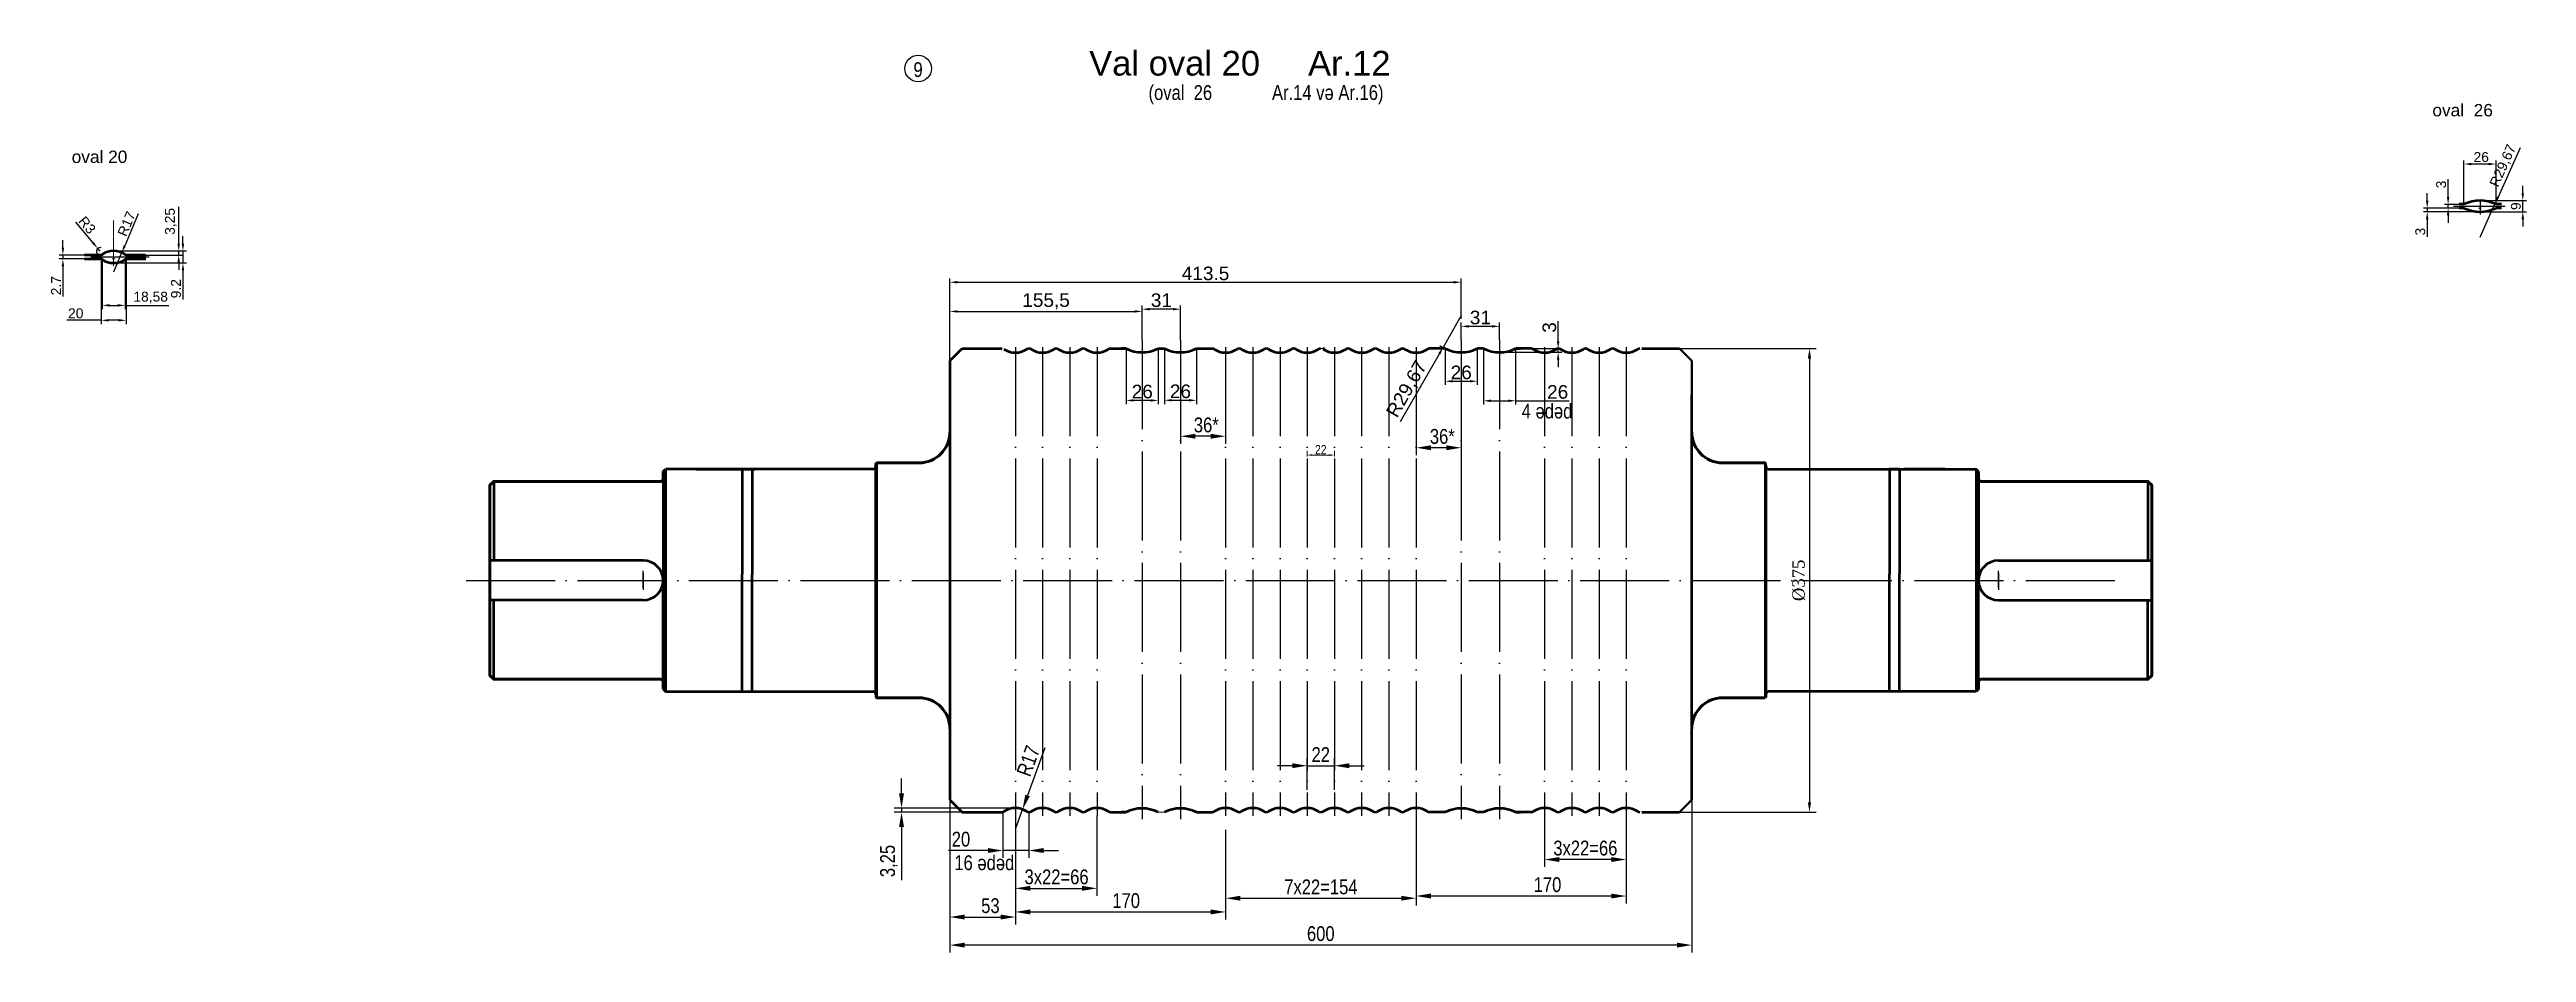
# Model space of a CAD drawing. Header units: millimetres. Extents: x -954 to 34898, y -2134 to 12006.
# Drawn here: x 4902 to 6906, y -14 to 717 of the extents above; entities that cross this region are included whole.
import ezdxf

# ---------------------------------------------------------------- set-up
doc = ezdxf.new("R2010")
doc.units = ezdxf.units.MM
doc.header["$LTSCALE"] = 3
doc.linetypes.add('ACAD_ISO04W100', pattern=[30, 24, -3, 0, -3])
for name, color, linetype, lineweight in [('êîíòóðíàÿ', 7, 'Continuous', 53), ('контурная', 7, 'Continuous', 50), ('осевые', 1, 'ACAD_ISO04W100', 25), ('размерные', 7, 'Continuous', 25), ('тонкая', 7, 'Continuous', 20), ('тонкий', 7, 'Continuous', 20)]:
    doc.layers.add(name, color=color, linetype=linetype, lineweight=lineweight)
doc.styles.add('s2.5v4', font='times.ttf', dxfattribs={"height": 10})
doc.styles.add('s2v4', font='arial.ttf', dxfattribs={"height": 8})
doc.styles.add('s3v2.5', font='arial.ttf', dxfattribs={"width": 0.8, "height": 7.5})
doc.styles.add('s3v4', font='arial.ttf', dxfattribs={"width": 0.8, "height": 12})
doc.styles.get("Standard").update_dxf_attribs({"font": 'arial.ttf'})
doc.dimstyles.new('s2.5v4', dxfattribs={"dimtxt": 10, "dimasz": 8, "dimexe": 5.5, "dimexo": 0.5, "dimgap": 3.5, "dimtad": 1, "dimdec": 0, "dimtxsty": 's2.5v4', "dimcen": 2.5, "dimclrd": 256, "dimclre": 1, "dimclrt": 256, "dimadec": 0, "dimazin": 0, "dimtfac": 1, "dimtdec": 0, "dimtmove": 0, "dimatfit": 3, "dimfxl": 1, "dimlwd": -1, "dimlwe": -1, "dimarcsym": 0})
doc.dimstyles.new('s2v4', dxfattribs={"dimtxt": 8, "dimasz": 6, "dimexe": 3, "dimexo": 0, "dimgap": 1.5, "dimtad": 1, "dimtxsty": 'Standard', "dimcen": 2.5, "dimadec": 0, "dimazin": 0, "dimtfac": 1, "dimtmove": 0, "dimatfit": 3, "dimfxl": 1, "dimarcsym": 0})
doc.dimstyles.new('s3v2.5', dxfattribs={"dimtxt": 7.5, "dimasz": 4, "dimexe": 1.25, "dimexo": 0.625, "dimtad": 1, "dimtxsty": 's3v2.5', "dimcen": 1.5, "dimclrd": 6, "dimclre": 256, "dimclrt": 1, "dimadec": 0, "dimazin": 0, "dimtfac": 1, "dimtmove": 0, "dimatfit": 3, "dimfxl": 1, "dimlwd": -1, "dimlwe": -1, "dimarcsym": 0})
doc.dimstyles.new('s4v4', dxfattribs={"dimtxt": 16, "dimasz": 12, "dimexe": 6, "dimexo": 0, "dimgap": 3, "dimtad": 1, "dimtxsty": 'Standard', "dimcen": 2.5, "dimadec": 0, "dimazin": 0, "dimtfac": 1, "dimtmove": 0, "dimatfit": 3, "dimfxl": 1, "dimarcsym": 0})

msp = doc.modelspace()

# ---------------------------------------------------------------- texts
at = {"layer": 'тонкая', "style": 's2v4'}
for s, height, p in [('Val oval 20     Ar.12', 20, (5743.071, 695.577)), ('oval  26', 10, (6829.493, 662.592)), ('oval 20', 10, (4920.116, 624.873))]:
    msp.add_text(s, height=height, dxfattribs=at).set_placement(p)
at = {"layer": 'тонкая', "style": 's3v4', "width": 0.8}
for s, p in [('(oval  26             Ar.14 və Ar.16)', (5791.088, 675.857)), ('4 ədəd', (6092.91, 418.18)), ('16 ədəd', (5634.032, 52.815))]:
    msp.add_text(s, height=12, dxfattribs=at).set_placement(p)
at = {"layer": 'тонкая', "insert": (5604.713, 700.313), "char_height": 12, "attachment_point": 5, "style": 's3v4'}
msp.add_mtext('9', dxfattribs=at)

# ---------------------------------------------------------------- blocks, each defined once
blk = doc.blocks.new('*D246')
at = {"layer": 'Defpoints', "color": 0, "transparency": 16777216}
for p in [(5630.4, 117.2), (5683.4, 96.7), (5683.4, 14.9)]:
    blk.add_point(p, dxfattribs=at)
at = {"layer": 'тонкая', "color": 0, "lineweight": -2, "transparency": 16777216}
for p, q in [((5630.4, 117.2), (5630.4, 8.9)), ((5683.4, 96.7), (5683.4, 8.9)), ((5642.4, 14.9), (5671.4, 14.9))]:
    blk.add_line(p, q, dxfattribs=at)
at = {"layer": 'тонкая', "color": 0, "transparency": 16777216}
for points in [[(5642.4, 16.9), (5642.4, 12.9), (5630.4, 14.9)], [(5671.4, 16.9), (5671.4, 12.9), (5683.4, 14.9)]]:
    blk.add_solid(points, dxfattribs=at)
at = {"layer": 'тонкая', "color": 0, "transparency": 16777216, "insert": (5663.2, 24), "char_height": 12, "attachment_point": 5, "style": 's3v4'}
blk.add_mtext('53', dxfattribs=at)
blk = doc.blocks.new('*D247')
at = {"layer": 'Defpoints', "color": 0, "transparency": 16777216}
for p in [(4944.1, 547.2), (4964.1, 547.2), (4944.1, 497.6)]:
    blk.add_point(p, dxfattribs=at)
at = {"layer": 'тонкий', "color": 0, "lineweight": -2, "transparency": 16777216}
for p, q in [((4944.1, 547.2), (4944.1, 494.6)), ((4964.1, 547.2), (4964.1, 494.6)), ((4944.1, 497.6), (4916.1, 497.6)), ((4958.1, 497.6), (4950.1, 497.6))]:
    blk.add_line(p, q, dxfattribs=at)
at = {"layer": 'тонкий', "color": 0, "transparency": 16777216}
for points in [[(4950.1, 498.6), (4950.1, 496.6), (4944.1, 497.6)], [(4958.1, 498.6), (4958.1, 496.6), (4964.1, 497.6)]]:
    blk.add_solid(points, dxfattribs=at)
at = {"layer": 'тонкий', "color": 0, "transparency": 16777216, "insert": (4923.4, 503.2), "char_height": 8, "attachment_point": 5}
blk.add_mtext('20', dxfattribs=at)
blk = doc.blocks.new('*D255')
at = {"layer": 'Defpoints', "color": 0, "transparency": 16777216}
for p in [(4954.1, 553.7), (4970.1, 550.4), (5006.7, 553.7)]:
    blk.add_point(p, dxfattribs=at)
at = {"layer": 'тонкий', "color": 0, "lineweight": -2, "transparency": 16777216}
for p, q in [((5006.7, 559.7), (5006.7, 589.5)), ((4954.1, 553.7), (5009.7, 553.7)), ((4970.1, 550.4), (5009.7, 550.4)), ((5006.7, 550.4), (5006.7, 553.7)), ((5006.7, 544.4), (5006.7, 538.4))]:
    blk.add_line(p, q, dxfattribs=at)
at = {"layer": 'тонкий', "color": 0, "transparency": 16777216}
for points in [[(5005.7, 559.7), (5007.7, 559.7), (5006.7, 553.7)], [(5005.7, 544.4), (5007.7, 544.4), (5006.7, 550.4)]]:
    blk.add_solid(points, dxfattribs=at)
at = {"layer": 'тонкий', "color": 0, "transparency": 16777216, "insert": (5000.3, 577.6), "char_height": 8, "attachment_point": 5, "rotation": 90}
blk.add_mtext('3,25', dxfattribs=at)
blk = doc.blocks.new('*D256')
at = {"layer": 'Defpoints', "color": 0, "transparency": 16777216}
for p in [(4954.1, 544), (4985.6, 553.7), (5010.1, 544)]:
    blk.add_point(p, dxfattribs=at)
at = {"layer": 'тонкий', "color": 0, "lineweight": -2, "transparency": 16777216}
for p, q in [((5010.1, 559.7), (5010.1, 565.7)), ((4954.1, 544), (5013.1, 544)), ((4985.6, 553.7), (5013.1, 553.7)), ((5010.1, 553.7), (5010.1, 544)), ((5010.1, 538), (5010.1, 514.5))]:
    blk.add_line(p, q, dxfattribs=at)
at = {"layer": 'тонкий', "color": 0, "transparency": 16777216}
for points in [[(5009.1, 559.7), (5011.1, 559.7), (5010.1, 553.7)], [(5009.1, 538), (5011.1, 538), (5010.1, 544)]]:
    blk.add_solid(points, dxfattribs=at)
at = {"layer": 'тонкий', "color": 0, "transparency": 16777216, "insert": (5004.5, 523.2), "char_height": 8, "attachment_point": 5, "rotation": 90}
blk.add_mtext('9.2', dxfattribs=at)
blk = doc.blocks.new('*D257')
at = {"layer": 'Defpoints', "color": 0, "transparency": 16777216}
for p in [(4913, 547.2), (4933.3, 550.4), (4933.3, 547.2)]:
    blk.add_point(p, dxfattribs=at)
at = {"layer": 'тонкий', "color": 0, "lineweight": -2, "transparency": 16777216}
for p, q in [((4913, 556.4), (4913, 562.4)), ((4933.3, 550.4), (4910, 550.4)), ((4933.3, 547.2), (4910, 547.2)), ((4913, 550.4), (4913, 547.2)), ((4913, 541.2), (4913, 516.8))]:
    blk.add_line(p, q, dxfattribs=at)
at = {"layer": 'тонкий', "color": 0, "transparency": 16777216}
for points in [[(4912, 556.4), (4914, 556.4), (4913, 550.4)], [(4912, 541.2), (4914, 541.2), (4913, 547.2)]]:
    blk.add_solid(points, dxfattribs=at)
at = {"layer": 'тонкий', "color": 0, "transparency": 16777216, "insert": (4907.5, 525.6), "char_height": 8, "attachment_point": 5, "rotation": 90}
blk.add_mtext('2.7', dxfattribs=at)
blk = doc.blocks.new('*D258')
at = {"layer": 'Defpoints', "color": 0, "transparency": 16777216}
for p in [(4960.7, 552.4), (4954.1, 536.7)]:
    blk.add_point(p, dxfattribs=at)
at = {"layer": 'тонкий', "color": 0, "lineweight": -2, "transparency": 16777216}
for p, q in [((4973.9, 583.8), (4963, 557.9)), ((4954.1, 536.7), (4960.7, 552.4))]:
    blk.add_line(p, q, dxfattribs=at)
at = {"layer": 'тонкий', "color": 0, "transparency": 16777216}
blk.add_solid([(4962.1, 558.3), (4963.9, 557.5), (4960.7, 552.4)], dxfattribs=at)
at = {"layer": 'тонкий', "color": 0, "transparency": 16777216, "insert": (4964.5, 575.7), "char_height": 8, "attachment_point": 5, "rotation": 67.1227}
blk.add_mtext('R17', dxfattribs=at)
blk = doc.blocks.new('*D259')
at = {"layer": 'Defpoints', "color": 0, "transparency": 16777216}
for p in [(4941.2, 555.7), (4943.1, 553.4)]:
    blk.add_point(p, dxfattribs=at)
at = {"layer": 'тонкий', "color": 0, "lineweight": -2, "transparency": 16777216}
for p, q in [((4923.2, 577), (4937.3, 560.3)), ((4943.1, 553.4), (4941.2, 555.7))]:
    blk.add_line(p, q, dxfattribs=at)
blk.add_arc((4943.1, 553.4), 3, 72.8875, 270, dxfattribs=at)
at = {"layer": 'тонкий', "color": 0, "transparency": 16777216}
blk.add_solid([(4938.1, 561), (4936.6, 559.7), (4941.2, 555.7)], dxfattribs=at)
at = {"layer": 'тонкий', "color": 0, "transparency": 16777216, "insert": (4932.6, 574.6), "char_height": 8, "attachment_point": 5, "rotation": 310.1832}
blk.add_mtext('R3', dxfattribs=at)
blk = doc.blocks.new('*D260')
at = {"layer": 'Defpoints', "color": 0, "transparency": 16777216}
for p in [(4944.8, 546.8), (4963.3, 546.8), (4963.3, 509.7)]:
    blk.add_point(p, dxfattribs=at)
at = {"layer": 'тонкий', "color": 0, "lineweight": -2, "transparency": 16777216}
for p, q in [((4944.8, 546.8), (4944.8, 506.7)), ((4963.3, 546.8), (4963.3, 506.7)), ((4950.8, 509.7), (4957.3, 509.7)), ((4963.3, 509.7), (4998.6, 509.7))]:
    blk.add_line(p, q, dxfattribs=at)
at = {"layer": 'тонкий', "color": 0, "transparency": 16777216}
for points in [[(4950.8, 510.7), (4950.8, 508.7), (4944.8, 509.7)], [(4957.3, 510.7), (4957.3, 508.7), (4963.3, 509.7)]]:
    blk.add_solid(points, dxfattribs=at)
at = {"layer": 'тонкий', "color": 0, "transparency": 16777216, "insert": (4984, 516), "char_height": 8, "attachment_point": 5}
blk.add_mtext('18,58', dxfattribs=at)
blk = doc.blocks.new('*D248')
at = {"layer": 'Defpoints', "color": 0, "transparency": 16777216}
for p in [(5853.4, 85.4), (5683.4, 39.2), (5853.4, 19)]:
    blk.add_point(p, dxfattribs=at)
at = {"layer": 'тонкая', "color": 0, "lineweight": -2, "transparency": 16777216}
for p, q in [((5853.4, 85.4), (5853.4, 13)), ((5683.4, 39.2), (5683.4, 13)), ((5695.4, 19), (5841.4, 19))]:
    blk.add_line(p, q, dxfattribs=at)
at = {"layer": 'тонкая', "color": 0, "transparency": 16777216}
for points in [[(5695.4, 21), (5695.4, 17), (5683.4, 19)], [(5841.4, 21), (5841.4, 17), (5853.4, 19)]]:
    blk.add_solid(points, dxfattribs=at)
at = {"layer": 'тонкая', "color": 0, "transparency": 16777216, "insert": (5773, 28.1), "char_height": 12, "attachment_point": 5, "style": 's3v4'}
blk.add_mtext('170', dxfattribs=at)
blk = doc.blocks.new('*D249')
at = {"layer": 'Defpoints', "color": 0, "transparency": 16777216}
for p in [(6855, 624), (6855, 591.4), (6881, 591.4)]:
    blk.add_point(p, dxfattribs=at)
at = {"layer": 'тонкий', "color": 0, "lineweight": -2, "transparency": 16777216}
for p, q in [((6855, 591.4), (6855, 627)), ((6875, 624), (6861, 624)), ((6881, 591.4), (6881, 627))]:
    blk.add_line(p, q, dxfattribs=at)
at = {"layer": 'тонкий', "color": 0, "transparency": 16777216}
for points in [[(6861, 625), (6861, 623), (6855, 624)], [(6875, 625), (6875, 623), (6881, 624)]]:
    blk.add_solid(points, dxfattribs=at)
at = {"layer": 'тонкий', "color": 0, "transparency": 16777216, "insert": (6869, 629.6), "char_height": 8, "attachment_point": 5}
blk.add_mtext('26', dxfattribs=at)
blk = doc.blocks.new('*D261')
at = {"layer": 'Defpoints', "color": 0, "transparency": 16777216}
for p in [(6825.3, 588.4), (6851.1, 588.4), (6868, 585.4)]:
    blk.add_point(p, dxfattribs=at)
at = {"layer": 'тонкий', "color": 0, "lineweight": -2, "transparency": 16777216}
for p, q in [((6851.1, 588.4), (6822.3, 588.4)), ((6868, 585.4), (6822.3, 585.4)), ((6825.3, 594.4), (6825.3, 600.4)), ((6825.3, 588.4), (6825.3, 585.4)), ((6825.3, 579.4), (6825.3, 565.2))]:
    blk.add_line(p, q, dxfattribs=at)
at = {"layer": 'тонкий', "color": 0, "transparency": 16777216}
for points in [[(6824.3, 594.4), (6826.3, 594.4), (6825.3, 588.4)], [(6824.3, 579.4), (6826.3, 579.4), (6825.3, 585.4)]]:
    blk.add_solid(points, dxfattribs=at)
at = {"layer": 'тонкий', "color": 0, "transparency": 16777216, "insert": (6819.7, 569.3), "char_height": 8, "attachment_point": 5, "rotation": 90}
blk.add_mtext('3', dxfattribs=at)
blk = doc.blocks.new('*D262')
at = {"layer": 'Defpoints', "color": 0, "transparency": 16777216}
for p in [(6868, 594.4), (6868, 585.4), (6902.6, 594.4)]:
    blk.add_point(p, dxfattribs=at)
at = {"layer": 'тонкий', "color": 0, "lineweight": -2, "transparency": 16777216}
for p, q in [((6902.6, 600.4), (6902.6, 606.4)), ((6868, 594.4), (6905.6, 594.4)), ((6868, 585.4), (6905.6, 585.4)), ((6902.6, 585.4), (6902.6, 594.4)), ((6902.6, 579.4), (6902.6, 573.4))]:
    blk.add_line(p, q, dxfattribs=at)
at = {"layer": 'тонкий', "color": 0, "transparency": 16777216}
for points in [[(6901.6, 600.4), (6903.6, 600.4), (6902.6, 594.4)], [(6901.6, 579.4), (6903.6, 579.4), (6902.6, 585.4)]]:
    blk.add_solid(points, dxfattribs=at)
at = {"layer": 'тонкий', "color": 0, "transparency": 16777216, "insert": (6897, 589.9), "char_height": 8, "attachment_point": 5, "rotation": 90}
blk.add_mtext('9', dxfattribs=at)
blk = doc.blocks.new('*D263')
at = {"layer": 'Defpoints', "color": 0, "transparency": 16777216}
for p in [(6842.2, 591.4), (6851.1, 591.4), (6851.1, 588.4)]:
    blk.add_point(p, dxfattribs=at)
at = {"layer": 'тонкий', "color": 0, "lineweight": -2, "transparency": 16777216}
for p, q in [((6842.2, 597.4), (6842.2, 611.7)), ((6851.1, 591.4), (6839.2, 591.4)), ((6851.1, 588.4), (6839.2, 588.4)), ((6842.2, 588.4), (6842.2, 591.4)), ((6842.2, 582.4), (6842.2, 576.4))]:
    blk.add_line(p, q, dxfattribs=at)
at = {"layer": 'тонкий', "color": 0, "transparency": 16777216}
for points in [[(6841.2, 597.4), (6843.2, 597.4), (6842.2, 591.4)], [(6841.2, 582.4), (6843.2, 582.4), (6842.2, 588.4)]]:
    blk.add_solid(points, dxfattribs=at)
at = {"layer": 'тонкий', "color": 0, "transparency": 16777216, "insert": (6836.6, 607.5), "char_height": 8, "attachment_point": 5, "rotation": 90}
blk.add_mtext('3', dxfattribs=at)
blk = doc.blocks.new('*D264')
at = {"layer": 'Defpoints', "color": 0, "transparency": 16777216}
for p in [(6880.1, 591.8), (6868, 564.8)]:
    blk.add_point(p, dxfattribs=at)
at = {"layer": 'тонкий', "color": 0, "lineweight": -2, "transparency": 16777216}
for p, q in [((6900.4, 637.1), (6882.6, 597.3)), ((6868, 564.8), (6880.1, 591.8))]:
    blk.add_line(p, q, dxfattribs=at)
at = {"layer": 'тонкий', "color": 0, "transparency": 16777216}
blk.add_solid([(6881.7, 597.7), (6883.5, 596.9), (6880.1, 591.8)], dxfattribs=at)
at = {"layer": 'тонкий', "color": 0, "transparency": 16777216, "insert": (6887, 622.5), "char_height": 8, "attachment_point": 5, "rotation": 65.8668}
blk.add_mtext('R29,67', dxfattribs=at)
blk = doc.blocks.new('*D265')
at = {"layer": 'Defpoints', "color": 0, "transparency": 16777216}
for p in [(5681.9, 103), (5591.3, 99.7), (5640.4, 99.7)]:
    blk.add_point(p, dxfattribs=at)
at = {"layer": 'тонкая', "color": 0, "lineweight": -2, "transparency": 16777216}
for p, q in [((5591.3, 115), (5591.3, 127)), ((5681.9, 103), (5585.3, 103)), ((5591.3, 103), (5591.3, 99.7)), ((5640.4, 99.7), (5585.3, 99.7)), ((5591.3, 87.7), (5591.3, 44.7))]:
    blk.add_line(p, q, dxfattribs=at)
at = {"layer": 'тонкая', "color": 0, "transparency": 16777216}
for points in [[(5589.3, 115), (5593.3, 115), (5591.3, 103)], [(5589.3, 87.7), (5593.3, 87.7), (5591.3, 99.7)]]:
    blk.add_solid(points, dxfattribs=at)
at = {"layer": 'тонкая', "color": 0, "transparency": 16777216, "insert": (5581.1, 60.2), "char_height": 12, "attachment_point": 5, "rotation": 90, "style": 's3v4'}
blk.add_mtext('3,25', dxfattribs=at)
blk = doc.blocks.new('*D266')
at = {"layer": 'Defpoints', "color": 0, "transparency": 16777216}
for p in [(6044, 492.7), (6044, 481.5), (6075, 481.5)]:
    blk.add_point(p, dxfattribs=at)
at = {"layer": 'тонкая', "color": 0, "lineweight": -2, "transparency": 16777216}
for p, q in [((6044, 481.5), (6044, 495.7)), ((6069, 492.7), (6050, 492.7)), ((6075, 481.5), (6075, 495.7))]:
    blk.add_line(p, q, dxfattribs=at)
at = {"layer": 'тонкая', "color": 0, "transparency": 16777216}
for points in [[(6050, 493.7), (6050, 491.7), (6044, 492.7)], [(6069, 493.7), (6069, 491.7), (6075, 492.7)]]:
    blk.add_solid(points, dxfattribs=at)
at = {"layer": 'тонкая', "color": 0, "transparency": 16777216, "insert": (6059.5, 499.8), "char_height": 11, "attachment_point": 5}
blk.add_mtext('31', dxfattribs=at)
blk = doc.blocks.new('*D267')
at = {"layer": 'Defpoints', "color": 0, "transparency": 16777216}
for p in [(6007.5, 96.7), (6177.4, 96.7), (6007.5, 31.9)]:
    blk.add_point(p, dxfattribs=at)
at = {"layer": 'тонкая', "color": 0, "lineweight": -2, "transparency": 16777216}
for p, q in [((6007.5, 96.7), (6007.5, 25.9)), ((6177.4, 96.7), (6177.4, 25.9)), ((6165.4, 31.9), (6019.5, 31.9))]:
    blk.add_line(p, q, dxfattribs=at)
at = {"layer": 'тонкая', "color": 0, "transparency": 16777216}
for points in [[(6019.5, 33.9), (6019.5, 29.9), (6007.5, 31.9)], [(6165.4, 33.9), (6165.4, 29.9), (6177.4, 31.9)]]:
    blk.add_solid(points, dxfattribs=at)
at = {"layer": 'тонкая', "color": 0, "transparency": 16777216, "insert": (6113.8, 41), "char_height": 12, "attachment_point": 5, "style": 's3v4'}
blk.add_mtext('170', dxfattribs=at)
blk = doc.blocks.new('*D268')
at = {"layer": 'Defpoints', "color": 0, "transparency": 16777216}
for p in [(5786, 506.6), (5786, 481.5), (5817, 481.5)]:
    blk.add_point(p, dxfattribs=at)
at = {"layer": 'тонкая', "color": 0, "lineweight": -2, "transparency": 16777216}
for p, q in [((5786, 481.5), (5786, 509.6)), ((5811, 506.6), (5792, 506.6)), ((5817, 481.5), (5817, 509.6))]:
    blk.add_line(p, q, dxfattribs=at)
at = {"layer": 'тонкая', "color": 0, "transparency": 16777216}
for points in [[(5792, 507.6), (5792, 505.6), (5786, 506.6)], [(5811, 507.6), (5811, 505.6), (5817, 506.6)]]:
    blk.add_solid(points, dxfattribs=at)
at = {"layer": 'тонкая', "color": 0, "transparency": 16777216, "insert": (5801.5, 513.8), "char_height": 11, "attachment_point": 5}
blk.add_mtext('31', dxfattribs=at)
blk = doc.blocks.new('*D250')
at = {"layer": 'Defpoints', "color": 0, "transparency": 16777216}
for p in [(5817, 421.8), (5853.4, 424.6), (5817, 403.8)]:
    blk.add_point(p, dxfattribs=at)
at = {"layer": 'тонкая', "color": 0, "lineweight": -2, "transparency": 16777216}
for p, q in [((5817, 421.8), (5817, 397.8)), ((5853.4, 424.6), (5853.4, 397.8)), ((5841.4, 403.8), (5829, 403.8))]:
    blk.add_line(p, q, dxfattribs=at)
at = {"layer": 'тонкая', "color": 0, "transparency": 16777216}
for points in [[(5829, 405.8), (5829, 401.8), (5817, 403.8)], [(5841.4, 405.8), (5841.4, 401.8), (5853.4, 403.8)]]:
    blk.add_solid(points, dxfattribs=at)
at = {"layer": 'тонкая', "color": 0, "transparency": 16777216, "insert": (5837.8, 412.9), "char_height": 12, "attachment_point": 5, "style": 's3v4'}
blk.add_mtext('36*', dxfattribs=at)
blk = doc.blocks.new('*D269')
at = {"layer": 'Defpoints', "color": 0, "transparency": 16777216}
for p in [(6007.5, 411.6), (6044, 411.6), (6007.5, 394.5)]:
    blk.add_point(p, dxfattribs=at)
at = {"layer": 'тонкая', "color": 0, "lineweight": -2, "transparency": 16777216}
for p, q in [((6007.5, 411.6), (6007.5, 388.5)), ((6044, 411.6), (6044, 388.5)), ((6032, 394.5), (6019.5, 394.5))]:
    blk.add_line(p, q, dxfattribs=at)
at = {"layer": 'тонкая', "color": 0, "transparency": 16777216}
for points in [[(6019.5, 396.5), (6019.5, 392.5), (6007.5, 394.5)], [(6032, 396.5), (6032, 392.5), (6044, 394.5)]]:
    blk.add_solid(points, dxfattribs=at)
at = {"layer": 'тонкая', "color": 0, "transparency": 16777216, "insert": (6028.7, 403.6), "char_height": 12, "attachment_point": 5, "style": 's3v4'}
blk.add_mtext('36*', dxfattribs=at)
blk = doc.blocks.new('*D270')
at = {"layer": 'Defpoints', "color": 0, "transparency": 16777216}
for p in [(5772.9, 474.7), (5798.9, 474.7), (5772.9, 432.8)]:
    blk.add_point(p, dxfattribs=at)
at = {"layer": 'тонкая', "color": 0, "lineweight": -2, "transparency": 16777216}
for p, q in [((5772.9, 474.7), (5772.9, 429.8)), ((5798.9, 474.7), (5798.9, 429.8)), ((5792.9, 432.8), (5778.9, 432.8))]:
    blk.add_line(p, q, dxfattribs=at)
at = {"layer": 'тонкая', "color": 0, "transparency": 16777216}
for points in [[(5778.9, 433.8), (5778.9, 431.8), (5772.9, 432.8)], [(5792.9, 433.8), (5792.9, 431.8), (5798.9, 432.8)]]:
    blk.add_solid(points, dxfattribs=at)
at = {"layer": 'тонкая', "color": 0, "transparency": 16777216, "insert": (5786, 439.9), "char_height": 11, "attachment_point": 5}
blk.add_mtext('26', dxfattribs=at)
blk = doc.blocks.new('*D271')
at = {"layer": 'Defpoints', "color": 0, "transparency": 16777216}
for p in [(6031, 474.7), (6057, 474.7), (6057, 448.3)]:
    blk.add_point(p, dxfattribs=at)
at = {"layer": 'тонкая', "color": 0, "lineweight": -2, "transparency": 16777216}
for p, q in [((6031, 474.7), (6031, 445.3)), ((6057, 474.7), (6057, 445.3)), ((6037, 448.3), (6051, 448.3))]:
    blk.add_line(p, q, dxfattribs=at)
at = {"layer": 'тонкая', "color": 0, "transparency": 16777216}
for points in [[(6037, 449.3), (6037, 447.3), (6031, 448.3)], [(6051, 449.3), (6051, 447.3), (6057, 448.3)]]:
    blk.add_solid(points, dxfattribs=at)
at = {"layer": 'тонкая', "color": 0, "transparency": 16777216, "insert": (6044, 455.4), "char_height": 11, "attachment_point": 5}
blk.add_mtext('26', dxfattribs=at)
blk = doc.blocks.new('*D272')
at = {"layer": 'Defpoints', "color": 0, "transparency": 16777216}
for p in [(6062, 474.7), (6088, 474.7), (6088, 432.5)]:
    blk.add_point(p, dxfattribs=at)
at = {"layer": 'тонкая', "color": 0, "lineweight": -2, "transparency": 16777216}
for p, q in [((6062, 474.7), (6062, 429.5)), ((6088, 474.7), (6088, 429.5)), ((6068, 432.5), (6082, 432.5)), ((6088, 432.5), (6131.4, 432.5))]:
    blk.add_line(p, q, dxfattribs=at)
at = {"layer": 'тонкая', "color": 0, "transparency": 16777216}
for points in [[(6068, 433.5), (6068, 431.5), (6062, 432.5)], [(6082, 433.5), (6082, 431.5), (6088, 432.5)]]:
    blk.add_solid(points, dxfattribs=at)
at = {"layer": 'тонкая', "color": 0, "transparency": 16777216, "insert": (6122, 439.6), "char_height": 11, "attachment_point": 5}
blk.add_mtext('26', dxfattribs=at)
blk = doc.blocks.new('*D273')
at = {"layer": 'Defpoints', "color": 0, "transparency": 16777216}
for p in [(5673.3, 99.9), (5694.3, 99.7), (5694.3, 68.7)]:
    blk.add_point(p, dxfattribs=at)
at = {"layer": 'тонкая', "color": 0, "lineweight": -2, "transparency": 16777216}
for p, q in [((5673.3, 99.9), (5673.3, 62.7)), ((5694.3, 99.7), (5694.3, 62.7)), ((5661.3, 68.7), (5629.4, 68.7)), ((5694.3, 68.7), (5673.3, 68.7)), ((5706.3, 68.7), (5718.3, 68.7))]:
    blk.add_line(p, q, dxfattribs=at)
at = {"layer": 'тонкая', "color": 0, "transparency": 16777216}
for points in [[(5661.3, 70.7), (5661.3, 66.7), (5673.3, 68.7)], [(5706.3, 70.7), (5706.3, 66.7), (5694.3, 68.7)]]:
    blk.add_solid(points, dxfattribs=at)
at = {"layer": 'тонкая', "color": 0, "transparency": 16777216, "insert": (5639.4, 77.8), "char_height": 12, "attachment_point": 5, "style": 's3v4'}
blk.add_mtext('20', dxfattribs=at)
blk = doc.blocks.new('*D288')
at = {"layer": 'Defpoints', "color": 0, "transparency": 16777216}
for p in [(6230.4, 109.7), (5630.4, 48.1), (5630.4, -7.8)]:
    blk.add_point(p, dxfattribs=at)
at = {"layer": 'тонкая', "color": 0, "lineweight": -2, "transparency": 16777216}
for p, q in [((6230.4, 109.7), (6230.4, -13.8)), ((5630.4, 48.1), (5630.4, -13.8)), ((6218.4, -7.8), (5642.4, -7.8))]:
    blk.add_line(p, q, dxfattribs=at)
at = {"layer": 'тонкая', "color": 0, "transparency": 16777216}
for points in [[(5642.4, -5.8), (5642.4, -9.8), (5630.4, -7.8)], [(6218.4, -5.8), (6218.4, -9.8), (6230.4, -7.8)]]:
    blk.add_solid(points, dxfattribs=at)
at = {"layer": 'тонкая', "color": 0, "transparency": 16777216, "insert": (5930.4, 1.4), "char_height": 12, "attachment_point": 5, "style": 's3v4'}
blk.add_mtext('600', dxfattribs=at)
blk = doc.blocks.new('*D289')
at = {"layer": 'Defpoints', "color": 0, "transparency": 16777216}
for p in [(5919.4, 392.6), (5919.4, 388.6), (5941.4, 392.6)]:
    blk.add_point(p, dxfattribs=at)
at = {"layer": 'тонкая', "transparency": 16777216}
for p, q in [((5919.4, 392), (5919.4, 387.3)), ((5941.4, 392), (5941.4, 387.3))]:
    blk.add_line(p, q, dxfattribs=at)
at = {"layer": 'тонкая', "color": 6, "transparency": 16777216}
blk.add_line((5937.4, 388.6), (5923.4, 388.6), dxfattribs=at)
for points in [[(5923.4, 389.3), (5923.4, 387.9), (5919.4, 388.6)], [(5937.4, 389.3), (5937.4, 387.9), (5941.4, 388.6)]]:
    blk.add_solid(points, dxfattribs=at)
at = {"layer": 'тонкая', "color": 1, "transparency": 16777216, "insert": (5930.4, 393), "char_height": 7.5, "attachment_point": 5, "style": 's3v2.5'}
blk.add_mtext('22', dxfattribs=at)
blk = doc.blocks.new('*D290')
at = {"layer": 'Defpoints', "color": 0, "transparency": 16777216}
for p in [(5941.4, 137.3), (5919.4, 117.8), (5941.4, 117.8)]:
    blk.add_point(p, dxfattribs=at)
at = {"layer": 'тонкая', "color": 0, "lineweight": -2, "transparency": 16777216}
for p, q in [((5919.4, 117.8), (5919.4, 143.3)), ((5941.4, 117.8), (5941.4, 143.3)), ((5907.4, 137.3), (5895.4, 137.3)), ((5919.4, 137.3), (5941.4, 137.3)), ((5953.4, 137.3), (5965.4, 137.3))]:
    blk.add_line(p, q, dxfattribs=at)
at = {"layer": 'тонкая', "color": 0, "transparency": 16777216}
for points in [[(5907.4, 139.3), (5907.4, 135.3), (5919.4, 137.3)], [(5953.4, 139.3), (5953.4, 135.3), (5941.4, 137.3)]]:
    blk.add_solid(points, dxfattribs=at)
at = {"layer": 'тонкая', "color": 0, "transparency": 16777216, "insert": (5930.4, 146.3), "char_height": 12, "attachment_point": 5, "style": 's3v4'}
blk.add_mtext('22', dxfattribs=at)
blk = doc.blocks.new('*D291')
at = {"layer": 'Defpoints', "color": 0, "transparency": 16777216}
for p in [(5749.4, 96.7), (5683.4, 46.1), (5749.4, 38.1)]:
    blk.add_point(p, dxfattribs=at)
at = {"layer": 'тонкая', "color": 0, "lineweight": -2, "transparency": 16777216}
for p, q in [((5749.4, 96.7), (5749.4, 32.1)), ((5683.4, 46.1), (5683.4, 32.1)), ((5695.4, 38.1), (5737.4, 38.1))]:
    blk.add_line(p, q, dxfattribs=at)
at = {"layer": 'тонкая', "color": 0, "transparency": 16777216}
for points in [[(5695.4, 40.1), (5695.4, 36.1), (5683.4, 38.1)], [(5737.4, 40.1), (5737.4, 36.1), (5749.4, 38.1)]]:
    blk.add_solid(points, dxfattribs=at)
at = {"layer": 'тонкая', "color": 0, "transparency": 16777216, "insert": (5716.7, 47.3), "char_height": 12, "attachment_point": 5, "style": 's3v4'}
blk.add_mtext('3x22=66', dxfattribs=at)
blk = doc.blocks.new('*D253')
at = {"layer": 'Defpoints', "color": 0, "transparency": 16777216}
for p in [(5853.4, 49.2), (6007.5, 56.6), (6007.5, 30.1)]:
    blk.add_point(p, dxfattribs=at)
at = {"layer": 'тонкая', "color": 0, "lineweight": -2, "transparency": 16777216}
for p, q in [((5853.4, 49.2), (5853.4, 24.1)), ((6007.5, 56.6), (6007.5, 24.1)), ((5865.4, 30.1), (5995.5, 30.1))]:
    blk.add_line(p, q, dxfattribs=at)
at = {"layer": 'тонкая', "color": 0, "transparency": 16777216}
for points in [[(5865.4, 32.1), (5865.4, 28.1), (5853.4, 30.1)], [(5995.5, 32.1), (5995.5, 28.1), (6007.5, 30.1)]]:
    blk.add_solid(points, dxfattribs=at)
at = {"layer": 'тонкая', "color": 0, "transparency": 16777216, "insert": (5930.5, 39.2), "char_height": 12, "attachment_point": 5, "style": 's3v4'}
blk.add_mtext('7x22=154', dxfattribs=at)
blk = doc.blocks.new('*D292')
at = {"layer": 'Defpoints', "color": 0, "transparency": 16777216}
for p in [(5689.2, 102), (5683.4, 86)]:
    blk.add_point(p, dxfattribs=at)
at = {"layer": 'тонкая', "color": 0, "lineweight": -2, "transparency": 16777216}
for p, q in [((5707.2, 151.8), (5693.3, 113.3)), ((5683.4, 86), (5689.2, 102))]:
    blk.add_line(p, q, dxfattribs=at)
at = {"layer": 'тонкая', "color": 0, "transparency": 16777216}
blk.add_solid([(5691.4, 113.9), (5695.1, 112.6), (5689.2, 102)], dxfattribs=at)
at = {"layer": 'тонкая', "color": 0, "transparency": 16777216, "insert": (5693.8, 141.2), "char_height": 12, "attachment_point": 5, "rotation": 70.0961, "style": 's3v4'}
blk.add_mtext('R17', dxfattribs=at)
blk = doc.blocks.new('*D293')
at = {"layer": 'Defpoints', "color": 0, "transparency": 16777216}
for p in [(5803.9, 474.7), (5829.9, 474.7), (5829.9, 432.9)]:
    blk.add_point(p, dxfattribs=at)
at = {"layer": 'тонкая', "color": 0, "lineweight": -2, "transparency": 16777216}
for p, q in [((5803.9, 474.7), (5803.9, 429.9)), ((5829.9, 474.7), (5829.9, 429.9)), ((5809.9, 432.9), (5823.9, 432.9))]:
    blk.add_line(p, q, dxfattribs=at)
at = {"layer": 'тонкая', "color": 0, "transparency": 16777216}
for points in [[(5809.9, 433.9), (5809.9, 431.9), (5803.9, 432.9)], [(5823.9, 433.9), (5823.9, 431.9), (5829.9, 432.9)]]:
    blk.add_solid(points, dxfattribs=at)
at = {"layer": 'тонкая', "color": 0, "transparency": 16777216, "insert": (5816.9, 440.1), "char_height": 11, "attachment_point": 5}
blk.add_mtext('26', dxfattribs=at)
blk = doc.blocks.new('*D294')
at = {"layer": 'Defpoints', "color": 0, "transparency": 16777216}
for p in [(5786, 504.8), (5786, 481.5), (5630.4, 464.7)]:
    blk.add_point(p, dxfattribs=at)
at = {"layer": 'тонкая', "color": 0, "lineweight": -2, "transparency": 16777216}
for p, q in [((5630.4, 464.7), (5630.4, 507.8)), ((5636.4, 504.8), (5780, 504.8)), ((5786, 481.5), (5786, 507.8))]:
    blk.add_line(p, q, dxfattribs=at)
at = {"layer": 'тонкая', "color": 0, "transparency": 16777216}
for points in [[(5636.4, 505.8), (5636.4, 503.8), (5630.4, 504.8)], [(5780, 505.8), (5780, 503.8), (5786, 504.8)]]:
    blk.add_solid(points, dxfattribs=at)
at = {"layer": 'тонкая', "color": 0, "transparency": 16777216, "insert": (5708.2, 512.9), "char_height": 11, "attachment_point": 5}
blk.add_mtext('155,5', dxfattribs=at)
blk = doc.blocks.new('*D254')
at = {"layer": 'Defpoints', "color": 0, "transparency": 16777216}
for p in [(6044, 528.4), (5630.4, 507.8), (6044, 498.7)]:
    blk.add_point(p, dxfattribs=at)
at = {"layer": 'тонкая', "color": 0, "lineweight": -2, "transparency": 16777216}
for p, q in [((5630.4, 507.8), (5630.4, 531.4)), ((5636.4, 528.4), (6038, 528.4)), ((6044, 498.7), (6044, 531.4))]:
    blk.add_line(p, q, dxfattribs=at)
at = {"layer": 'тонкая', "color": 0, "transparency": 16777216}
for points in [[(5636.4, 529.4), (5636.4, 527.4), (5630.4, 528.4)], [(6038, 529.4), (6038, 527.4), (6044, 528.4)]]:
    blk.add_solid(points, dxfattribs=at)
at = {"layer": 'тонкая', "color": 0, "transparency": 16777216, "insert": (5837.2, 535.5), "char_height": 11, "attachment_point": 5}
blk.add_mtext('413.5', dxfattribs=at)
blk = doc.blocks.new('*D295')
at = {"layer": 'Defpoints', "color": 0, "transparency": 16777216}
for p in [(6075, 471.7), (6094.3, 474.7), (6122.4, 474.7)]:
    blk.add_point(p, dxfattribs=at)
at = {"layer": 'тонкая', "color": 0, "lineweight": -2, "transparency": 16777216}
for p, q in [((6122.4, 480.7), (6122.4, 496.9)), ((6075, 471.7), (6125.4, 471.7)), ((6094.3, 474.7), (6125.4, 474.7)), ((6122.4, 471.7), (6122.4, 474.7)), ((6122.4, 465.7), (6122.4, 459.7))]:
    blk.add_line(p, q, dxfattribs=at)
at = {"layer": 'тонкая', "color": 0, "transparency": 16777216}
for points in [[(6121.4, 480.7), (6123.4, 480.7), (6122.4, 474.7)], [(6121.4, 465.7), (6123.4, 465.7), (6122.4, 471.7)]]:
    blk.add_solid(points, dxfattribs=at)
at = {"layer": 'тонкая', "color": 0, "transparency": 16777216, "insert": (6115.3, 491.8), "char_height": 11, "attachment_point": 5, "rotation": 90}
blk.add_mtext('3', dxfattribs=at)
blk = doc.blocks.new('*D296')
at = {"layer": 'Defpoints', "color": 0, "transparency": 16777216}
for p in [(6044, 501.4), (6029.3, 475.7)]:
    blk.add_point(p, dxfattribs=at)
at = {"layer": 'тонкая', "color": 0, "lineweight": -2, "transparency": 16777216}
for p, q in [((6044, 501.4), (6029.3, 475.7)), ((5994.9, 415.7), (6026.3, 470.5))]:
    blk.add_line(p, q, dxfattribs=at)
blk.add_arc((6044, 501.4), 29.7, 234.4044, 244.0123, dxfattribs=at)
at = {"layer": 'тонкая', "color": 0, "transparency": 16777216}
blk.add_solid([(6025.4, 471), (6027.2, 470), (6029.3, 475.7)], dxfattribs=at)
at = {"layer": 'тонкая', "color": 0, "transparency": 16777216, "insert": (6000.5, 441.7), "char_height": 11, "attachment_point": 5, "rotation": 60.1977}
blk.add_mtext('R29,67', dxfattribs=at)
blk = doc.blocks.new('*D297')
at = {"layer": 'Defpoints', "color": 0, "transparency": 16777216}
for p in [(6111.4, 96.7), (6111.4, 61.4), (6177.4, 77.8)]:
    blk.add_point(p, dxfattribs=at)
at = {"layer": 'тонкая', "color": 0, "lineweight": -2, "transparency": 16777216}
for p, q in [((6111.4, 96.7), (6111.4, 55.4)), ((6165.4, 61.4), (6123.4, 61.4)), ((6177.4, 77.8), (6177.4, 55.4))]:
    blk.add_line(p, q, dxfattribs=at)
at = {"layer": 'тонкая', "color": 0, "transparency": 16777216}
for points in [[(6123.4, 63.4), (6123.4, 59.4), (6111.4, 61.4)], [(6165.4, 63.4), (6165.4, 59.4), (6177.4, 61.4)]]:
    blk.add_solid(points, dxfattribs=at)
at = {"layer": 'тонкая', "color": 0, "transparency": 16777216, "insert": (6144.4, 70.6), "char_height": 12, "attachment_point": 5, "style": 's3v4'}
blk.add_mtext('3x22=66', dxfattribs=at)
blk = doc.blocks.new('*D1382')
at = {"layer": 'Defpoints', "color": 0, "transparency": 16777216}
for p in [(6220.4, 474.7), (6214.7, 99.7), (6325.7, 99.7)]:
    blk.add_point(p, dxfattribs=at)
at = {"layer": 'размерные', "color": 1, "transparency": 16777216}
for p, q in [((6220.9, 474.7), (6331.2, 474.7)), ((6215.2, 99.7), (6331.2, 99.7))]:
    blk.add_line(p, q, dxfattribs=at)
at = {"layer": 'размерные', "transparency": 16777216}
blk.add_line((6325.7, 466.7), (6325.7, 107.7), dxfattribs=at)
for points in [[(6324.3, 466.7), (6327, 466.7), (6325.7, 474.7)], [(6324.3, 107.7), (6327, 107.7), (6325.7, 99.7)]]:
    blk.add_solid(points, dxfattribs=at)
at = {"layer": 'размерные', "transparency": 16777216, "insert": (6317, 287.2), "char_height": 10, "attachment_point": 5, "rotation": 90, "style": 's2.5v4'}
blk.add_mtext('%%C375', dxfattribs=at)

# ---------------------------------------------------------------- dimensions: what is measured, and where the dimension line sits
at = {"layer": 'размерные'}
dim = msp.add_linear_dim(base=(6325.667, 99.745), p1=(6220.449, 474.745), p2=(6214.732, 99.745), angle=90, text='%%C<>', dimstyle='s2.5v4', dxfattribs=at)
dim.commit()
dim.dimension.update_dxf_attribs({"geometry": '*D1382', "text_midpoint": (6316.95, 287.245)})
at = {"layer": 'тонкая'}
for base, p1, p2, text, dimstyle, override, picture, middle in [((6044.015, 528.412), (5630.449, 507.786), (6044.015, 498.66), '413.5', 's2v4', {"dimtxt": 11}, '*D254', (5837.232, 535.532)), ((6111.449, 61.445), (6177.449, 77.821), (6111.449, 96.663), '3x22=66', 's4v4', {"dimdec": 0, "dimtxsty": 's3v4'}, '*D297', (6144.449, 70.576)), ((6007.519, 30.116), (5853.449, 49.21), (6007.519, 56.603), '7x22=154', 's4v4', {"dimdec": 0, "dimtxsty": 's3v4'}, '*D253', (5930.484, 39.243))]:
    dim = msp.add_linear_dim(base=base, p1=p1, p2=p2, text=text, dimstyle=dimstyle, override=override, dxfattribs=at)
    dim.commit()
    dim.dimension.update_dxf_attribs({"geometry": picture, "text_midpoint": middle})
for base, p1, p2, dimstyle, override, picture, middle in [((5785.953, 506.649), (5816.953, 481.509), (5785.953, 481.509), 's2v4', {"dimtxt": 11}, '*D268', (5801.453, 513.769)), ((5785.953, 504.786), (5630.449, 464.745), (5785.953, 481.509), 's2v4', {"dimtxt": 11}, '*D294', (5708.201, 512.896)), ((6044.015, 492.66), (6075.015, 481.509), (6044.015, 481.509), 's2v4', {"dimtxt": 11}, '*D266', (6059.515, 499.78)), ((5829.884, 432.947), (5803.883, 474.745), (5829.884, 474.745), 's2v4', {"dimtxt": 11}, '*D293', (5816.883, 440.063)), ((6057.016, 448.254), (6031.014, 474.745), (6057.016, 474.745), 's2v4', {"dimtxt": 11}, '*D271', (6044.015, 455.37)), ((5941.449, 137.27), (5919.449, 117.75), (5941.449, 117.75), 's4v4', {"dimdec": 0, "dimtxsty": 's3v4'}, '*D290', (5930.449, 146.295)), ((5630.449, -7.774), (6230.449, 109.745), (5630.449, 48.105), 's4v4', {"dimdec": 0, "dimtxsty": 's3v4'}, '*D288', (5930.449, 1.353))]:
    dim = msp.add_linear_dim(base=base, p1=p1, p2=p2, dimstyle=dimstyle, override=override, dxfattribs=at)
    dim.commit()
    dim.dimension.update_dxf_attribs({"geometry": picture, "text_midpoint": middle})
dim = msp.add_radius_dim(center=(6044.015, 501.415), mpoint=(6029.269, 475.669), dimstyle='s2v4', override={"dimtxt": 11}, dxfattribs=at)
dim.commit()
dim.dimension.update_dxf_attribs({"geometry": '*D296', "text_midpoint": (6007.519, 437.695), "dimtype": 164})
dim = msp.add_linear_dim(base=(6122.444, 474.745), p1=(6075.015, 471.745), p2=(6094.301, 474.745), angle=90, dimstyle='s2v4', override={"dimtxt": 11}, dxfattribs=at)
dim.commit()
dim.dimension.update_dxf_attribs({"geometry": '*D295', "text_midpoint": (6115.324, 491.846)})
for base, p1, p2, dimstyle, override, picture, middle in [((5772.883, 432.817), (5798.884, 474.745), (5772.883, 474.745), 's2v4', {"dimtxt": 11}, '*D270', (5785.953, 432.817)), ((6088.016, 432.456), (6062.014, 474.745), (6088.016, 474.745), 's2v4', {"dimtxt": 11}, '*D272', (6121.97, 432.456)), ((5683.449, 14.912), (5630.449, 117.245), (5683.449, 96.663), 's4v4', {"dimdec": 1, "dimtxsty": 's3v4'}, '*D246', (5663.217, 14.912)), ((5853.449, 19.016), (5683.449, 39.183), (5853.449, 85.404), 's4v4', {"dimdec": 0, "dimtxsty": 's3v4'}, '*D248', (5772.956, 19.016)), ((6007.519, 31.915), (6177.449, 96.663), (6007.519, 96.663), 's4v4', {"dimdec": 0, "dimtxsty": 's3v4'}, '*D267', (6113.821, 31.915))]:
    dim = msp.add_linear_dim(base=base, p1=p1, p2=p2, dimstyle=dimstyle, override=override, dxfattribs=at)
    dim.commit()
    dim.dimension.update_dxf_attribs({"geometry": picture, "text_midpoint": middle, "dimtype": 160})
for base, p1, p2, text, picture, middle in [((5816.953, 403.791), (5853.449, 424.591), (5816.953, 421.816), '<>*', '*D250', (5837.821, 403.791)), ((6007.519, 394.489), (6044.015, 411.618), (6007.519, 411.618), '<>*', '*D269', (6028.72, 394.489)), ((5694.294, 68.687), (5673.31, 99.869), (5694.294, 99.745), '20', '*D273', (5639.368, 68.687)), ((5749.449, 38.144), (5683.449, 46.06), (5749.449, 96.663), '3x22=66', '*D291', (5716.704, 38.144))]:
    dim = msp.add_linear_dim(base=base, p1=p1, p2=p2, text=text, dimstyle='s4v4', override={"dimdec": 0, "dimtxsty": 's3v4'}, dxfattribs=at)
    dim.commit()
    dim.dimension.update_dxf_attribs({"geometry": picture, "text_midpoint": middle, "dimtype": 160})
dim = msp.add_linear_dim(base=(5919.449, 388.6), p1=(5941.449, 392.605), p2=(5919.449, 392.605), dimstyle='s3v2.5', dxfattribs=at)
dim.commit()
dim.dimension.update_dxf_attribs({"geometry": '*D289', "text_midpoint": (5930.449, 392.99)})
dim = msp.add_radius_dim(center=(5683.383, 85.995), mpoint=(5689.171, 101.979), dimstyle='s4v4', override={"dimdec": 0, "dimtxsty": 's3v4'}, dxfattribs=at)
dim.commit()
dim.dimension.update_dxf_attribs({"geometry": '*D292', "text_midpoint": (5693.782, 141.223)})
dim = msp.add_linear_dim(base=(5591.321, 99.745), p1=(5681.949, 102.995), p2=(5640.449, 99.745), angle=90, dimstyle='s4v4', override={"dimtxsty": 's3v4'}, dxfattribs=at)
dim.commit()
dim.dimension.update_dxf_attribs({"geometry": '*D265', "text_midpoint": (5591.321, 60.244), "dimtype": 160})
at = {"layer": 'тонкий'}
for base, p1, p2, picture, middle in [((6855.005, 623.972), (6881.007, 591.424), (6855.005, 591.424), '*D249', (6868.997, 623.972)), ((4963.346, 509.695), (4944.768, 546.752), (4963.346, 546.752), '*D260', (4983.976, 509.695))]:
    dim = msp.add_linear_dim(base=base, p1=p1, p2=p2, dimstyle='s2v4', dxfattribs=at)
    dim.commit()
    dim.dimension.update_dxf_attribs({"geometry": picture, "text_midpoint": middle, "dimtype": 160})
for center, mpoint, picture, middle in [((6868.006, 564.754), (6880.137, 591.831), '*D264', (6886.984, 622.542)), ((4943.128, 553.439), (4941.193, 555.731), '*D259', (4932.589, 574.578)), ((4954.057, 536.689), (4960.666, 552.352), '*D258', (4964.547, 575.741))]:
    dim = msp.add_radius_dim(center=center, mpoint=mpoint, dimstyle='s2v4', dxfattribs=at)
    dim.commit()
    dim.dimension.update_dxf_attribs({"geometry": picture, "text_midpoint": middle})
for base, p1, p2, picture, middle in [((6842.179, 591.424), (6851.1, 588.424), (6851.1, 591.424), '*D263', (6836.592, 607.544)), ((6902.576, 594.424), (6868.006, 585.424), (6868.006, 594.424), '*D262', (6896.991, 589.924))]:
    dim = msp.add_linear_dim(base=base, p1=p1, p2=p2, angle=90, dimstyle='s2v4', dxfattribs=at)
    dim.commit()
    dim.dimension.update_dxf_attribs({"geometry": picture, "text_midpoint": middle})
for base, p1, p2, picture, middle in [((5006.651, 553.689), (4970.081, 550.439), (4954.057, 553.689), '*D255', (5006.651, 577.607)), ((6825.331, 588.424), (6868.006, 585.424), (6851.1, 588.424), '*D261', (6825.331, 569.305))]:
    dim = msp.add_linear_dim(base=base, p1=p1, p2=p2, angle=90, dimstyle='s2v4', dxfattribs=at)
    dim.commit()
    dim.dimension.update_dxf_attribs({"geometry": picture, "text_midpoint": middle, "dimtype": 160})
for base, p1, p2, text, picture, middle in [((4912.974, 547.239), (4933.301, 550.439), (4933.301, 547.239), '2.7', '*D257', (4912.974, 525.61)), ((5010.064, 543.989), (4985.557, 553.689), (4954.057, 543.989), '9.2', '*D256', (5010.064, 523.248))]:
    dim = msp.add_linear_dim(base=base, p1=p1, p2=p2, angle=90, text=text, dimstyle='s2v4', dxfattribs=at)
    dim.commit()
    dim.dimension.update_dxf_attribs({"geometry": picture, "text_midpoint": middle, "dimtype": 160})
dim = msp.add_linear_dim(base=(4944.06, 497.568), p1=(4964.054, 547.239), p2=(4944.06, 547.239), dimstyle='s2v4', override={"dimdec": 0}, dxfattribs=at)
dim.commit()
dim.dimension.update_dxf_attribs({"geometry": '*D247', "text_midpoint": (4923.431, 497.568), "dimtype": 160})

# ---------------------------------------------------------------- linework, layer by layer
at = {"lineweight": 40}
msp.add_line((6230.449, 464.745), (6230.449, 422.516), dxfattribs=at)
msp.add_circle((5604.715, 701.29), 10.754)
at = {"layer": 'êîíòóðíàÿ'}
for points in [[(5630.449, 407.245, -0.41421356), (5605.449, 382.245), (5570.949, 382.245)], [(6230.449, 407.245, 0.41421356), (6255.449, 382.245), (6289.95, 382.245)], [(5258.449, 287.245), (5258.449, 364.245), (5261.449, 367.245), (5396.449, 367.245, 0.41421356), (5398.449, 369.245), (5398.449, 375.245)], [(6602.449, 287.245), (6602.449, 364.245), (6599.449, 367.245), (6464.45, 367.245, -0.41421356), (6462.45, 369.245), (6462.45, 375.245)], [(5258.449, 287.245), (5258.449, 210.245), (5261.449, 207.245), (5396.449, 207.245, -0.41421356), (5398.449, 205.245), (5398.449, 199.252)], [(6602.449, 287.245), (6602.449, 210.245), (6599.449, 207.245), (6464.45, 207.245, 0.41421356), (6462.45, 205.245), (6462.45, 199.252)], [(5630.449, 167.245, 0.41421356), (5605.449, 192.245), (5570.949, 192.245)], [(6230.449, 167.245, -0.41421356), (6255.449, 192.245), (6289.95, 192.245)]]:
    msp.add_lwpolyline(points, format="xyb", dxfattribs=at)
for points in [[(5570.449, 380.245), (5570.449, 195.252)], [(6290.45, 380.245), (6290.45, 195.252)]]:
    msp.add_lwpolyline(points, dxfattribs=at)
at = {"layer": 'контурная'}
for p, q in [((6855.005, 591.424), (6851.1, 591.424)), ((6855.005, 588.424), (6851.1, 588.424)), ((6885.424, 591.424), (6881.007, 591.424)), ((6885.424, 588.424), (6881.007, 588.424)), ((4930.362, 550.439), (4943.128, 550.439)), ((4930.362, 547.239), (4943.128, 547.239)), ((4964.986, 550.439), (4979.817, 550.439)), ((4964.986, 547.239), (4980.071, 547.239)), ((5630.449, 464.745), (5640.449, 474.745)), ((5630.449, 464.745), (5630.449, 109.745)), ((5640.449, 474.745), (5670.955, 474.745)), ((5760.312, 474.745), (5772.883, 474.745)), ((5772.883, 474.745), (5768.977, 474.745)), ((5798.884, 474.745), (5803.883, 474.745)), ((5829.884, 474.745), (5842.455, 474.745)), ((5829.884, 474.745), (5833.79, 474.745)), ((5829.884, 474.745), (5833.79, 474.745)), ((6031.014, 474.745), (6018.444, 474.745)), ((6031.014, 474.745), (6027.108, 474.745)), ((6031.014, 474.745), (6027.108, 474.745)), ((6062.014, 474.745), (6057.016, 474.745)), ((6100.586, 474.745), (6088.016, 474.745)), ((6088.016, 474.745), (6091.922, 474.745)), ((6189.944, 474.745), (6220.449, 474.745)), ((6230.449, 109.745), (6230.449, 437.516)), ((5570.449, 381.745), (5570.949, 382.245)), ((5570.449, 380.245), (5570.449, 381.745)), ((5570.949, 382.245), (5570.949, 192.245)), ((6288.45, 382.245), (6289.95, 382.245)), ((6290.45, 381.745), (6289.95, 382.245)), ((6289.95, 382.245), (6289.95, 192.245)), ((6290.45, 380.245), (6290.45, 381.745)), ((5261.449, 367.245), (5261.449, 303.245)), ((5398.449, 375.245), (5400.449, 377.245)), ((5398.449, 369.245), (5398.449, 287.245)), ((5568.449, 377.245), (5400.449, 377.245)), ((5400.449, 377.245), (5400.449, 197.252)), ((5425.449, 377.245), (5458.449, 377.245)), ((5431.774, 377.245), (5464.774, 377.245)), ((5453.393, 377.245), (5461.393, 377.245)), ((5462.449, 377.245), (5462.449, 292.245)), ((5462.449, 377.245), (5470.449, 377.245)), ((5464.774, 377.245), (5472.774, 377.245)), ((5470.449, 377.245), (5470.449, 292.245)), ((6292.45, 377.245), (6460.45, 377.245)), ((6398.45, 377.245), (6390.45, 377.245)), ((6390.45, 377.245), (6390.45, 292.245)), ((6398.45, 377.245), (6398.45, 292.245)), ((6435.45, 377.245), (6402.45, 377.245)), ((6462.45, 375.245), (6460.45, 377.245)), ((6460.45, 377.245), (6460.45, 197.252)), ((6462.45, 369.245), (6462.45, 287.245)), ((6575.591, 367.245), (6577.591, 367.245)), ((6599.449, 367.245), (6599.449, 303.245)), ((5630.449, 323.382), (5630.449, 323.382)), ((6230.449, 323.382), (6230.449, 323.382)), ((5382.449, 303.245), (5258.449, 303.245)), ((6478.45, 303.245), (6602.449, 303.245)), ((5398.449, 205.245), (5398.449, 287.245)), ((5462.449, 197.252), (5462.449, 292.245)), ((5470.449, 197.252), (5470.449, 292.245)), ((6390.45, 197.252), (6390.45, 292.245)), ((6398.45, 197.252), (6398.45, 292.245)), ((6462.45, 205.245), (6462.45, 287.245)), ((5382.449, 271.245), (5258.449, 271.245)), ((5261.449, 207.245), (5261.449, 271.245)), ((6478.45, 271.245), (6602.449, 271.245)), ((6599.449, 207.245), (6599.449, 271.245)), ((5398.449, 199.252), (5400.449, 197.252)), ((5400.449, 197.252), (5568.449, 197.252)), ((5570.449, 195.252), (5570.449, 192.745)), ((5570.449, 192.745), (5570.949, 192.245)), ((6288.45, 192.245), (6289.95, 192.245)), ((6290.45, 192.745), (6289.95, 192.245)), ((6290.45, 195.252), (6290.45, 192.745)), ((6460.45, 197.252), (6292.45, 197.252)), ((6462.45, 199.252), (6460.45, 197.252)), ((5630.449, 109.745), (5640.449, 99.745)), ((5640.449, 99.745), (5672.455, 99.745)), ((5760.312, 99.745), (5772.883, 99.745)), ((5772.883, 99.745), (5768.977, 99.745)), ((5829.884, 99.745), (5842.455, 99.745)), ((6031.014, 99.745), (6018.444, 99.745)), ((6031.014, 99.745), (6027.108, 99.745)), ((6031.014, 99.745), (6027.108, 99.745)), ((6062.014, 99.745), (6057.016, 99.745)), ((6100.586, 99.745), (6088.016, 99.745)), ((6088.016, 99.745), (6091.922, 99.745)), ((6189.944, 99.745), (6220.449, 99.745))]:
    msp.add_line(p, q, dxfattribs=at)
for centre, radius, start, end in [((6868.006, 564.754), 29.67, 64.012252, 115.987748), ((6868.006, 615.094), 29.67, 244.012252, 295.987748), ((4943.128, 553.439), 3, 270, 303.12294), ((4943.128, 544.239), 3, 56.87706, 90), ((4954.057, 536.689), 17, 56.87706, 123.12294), ((4954.057, 560.989), 17, 236.87706, 303.12294), ((4964.986, 553.439), 3, 236.87706, 270), ((4964.986, 544.239), 3, 90, 123.12294), ((5670.955, 471.745), 3, 56.87706, 90), ((5683.383, 488.495), 17, 236.87706, 303.12294), ((5694.312, 471.745), 3, 90, 123.12294), ((5694.455, 471.745), 3, 56.87706, 90), ((5705.383, 488.495), 17, 236.87706, 303.12294), ((5716.312, 471.745), 3, 90, 123.12294), ((5716.455, 471.745), 3, 56.87706, 90), ((5727.383, 488.495), 17, 236.87706, 303.12294), ((5738.312, 471.745), 3, 90, 123.12294), ((5738.455, 471.745), 3, 56.87706, 90), ((5749.383, 488.495), 17, 236.87706, 303.12294), ((5760.312, 471.745), 3, 90, 123.12294), ((5785.883, 501.415), 29.67, 244.012252, 295.987748), ((5816.883, 501.415), 29.67, 244.012252, 295.987748), ((5842.455, 471.745), 3, 56.87706, 90), ((5853.383, 488.495), 17, 236.87706, 303.12294), ((5864.312, 471.745), 3, 90, 123.12294), ((5864.455, 471.745), 3, 56.87706, 90), ((5875.383, 488.495), 17, 236.87706, 303.12294), ((5886.312, 471.745), 3, 90, 123.12294), ((5886.455, 471.745), 3, 56.87706, 90), ((5897.383, 488.495), 17, 236.87706, 303.12294), ((5908.312, 471.745), 3, 90, 123.12294), ((5908.455, 471.745), 3, 56.87706, 90), ((5919.383, 488.495), 17, 236.87706, 303.12294), ((5930.312, 471.745), 3, 90, 123.12294), ((5932.086, 471.745), 3, 56.87706, 90), ((5941.515, 488.495), 17, 236.87706, 303.12294), ((5952.444, 471.745), 3, 90, 123.12294), ((5952.586, 471.745), 3, 56.87706, 90), ((5963.515, 488.495), 17, 236.87706, 303.12294), ((5974.444, 471.745), 3, 90, 123.12294), ((5974.586, 471.745), 3, 56.87706, 90), ((5985.515, 488.495), 17, 236.87706, 303.12294), ((5996.444, 471.745), 3, 90, 123.12294), ((5996.586, 471.745), 3, 56.87706, 90), ((6007.515, 488.495), 17, 236.87706, 303.12294), ((6018.444, 471.745), 3, 90, 123.12294), ((6044.015, 501.415), 29.67, 244.012252, 295.987748), ((6075.015, 501.415), 29.67, 244.012252, 295.987748), ((6100.586, 471.745), 3, 56.87706, 90), ((6111.515, 488.495), 17, 236.87706, 303.12294), ((6122.444, 471.745), 3, 90, 123.12294), ((6122.586, 471.745), 3, 56.87706, 90), ((6133.515, 488.495), 17, 236.87706, 303.12294), ((6144.444, 471.745), 3, 90, 123.12294), ((6144.586, 471.745), 3, 56.87706, 90), ((6155.515, 488.495), 17, 236.87706, 303.12294), ((6166.444, 471.745), 3, 90, 123.12294), ((6166.586, 471.745), 3, 56.87706, 90), ((6177.515, 488.495), 17, 236.87706, 303.12294), ((6188.444, 471.745), 3, 90, 123.12294), ((5568.449, 379.245), 2, 270, 0), ((6292.45, 379.245), 2, 180, 270), ((5382.449, 287.245), 16, 0, 90), ((6478.45, 287.245), 16, 90, 180), ((5382.449, 287.245), 16, 270, 0), ((6478.45, 287.245), 16, 180, 270), ((5568.449, 195.252), 2, 0, 90), ((6292.45, 195.252), 2, 90, 180), ((5672.455, 102.745), 3, 270, 303.12294), ((5683.383, 85.995), 17, 56.87706, 123.12294), ((5694.312, 102.745), 3, 236.87706, 270), ((5694.455, 102.745), 3, 270, 303.12294), ((5705.383, 85.995), 17, 56.87706, 123.12294), ((5716.312, 102.745), 3, 236.87706, 270), ((5716.455, 102.745), 3, 270, 303.12294), ((5727.383, 85.995), 17, 56.87706, 123.12294), ((5738.312, 102.745), 3, 236.87706, 270), ((5738.455, 102.745), 3, 270, 303.12294), ((5749.383, 85.995), 17, 56.87706, 123.12294), ((5760.312, 102.745), 3, 236.87706, 270), ((5785.883, 73.075), 29.67, 64.012252, 115.987748), ((5816.883, 73.075), 29.67, 64.012252, 115.987748), ((5842.455, 102.745), 3, 270, 303.12294), ((5853.383, 85.995), 17, 56.87706, 123.12294), ((5864.312, 102.745), 3, 236.87706, 270), ((5864.455, 102.745), 3, 270, 303.12294), ((5875.383, 85.995), 17, 56.87706, 123.12294), ((5886.312, 102.745), 3, 236.87706, 270), ((5886.455, 102.745), 3, 270, 303.12294), ((5897.383, 85.995), 17, 56.87706, 123.12294), ((5908.312, 102.745), 3, 236.87706, 270), ((5908.455, 102.745), 3, 270, 303.12294), ((5919.383, 85.995), 17, 56.87706, 123.12294), ((5930.312, 102.745), 3, 236.87706, 270), ((5930.586, 102.745), 3, 270, 303.12294), ((5941.515, 85.995), 17, 56.87706, 123.12294), ((5952.444, 102.745), 3, 236.87706, 270), ((5952.586, 102.745), 3, 270, 303.12294), ((5963.515, 85.995), 17, 56.87706, 123.12294), ((5974.444, 102.745), 3, 236.87706, 270), ((5974.586, 102.745), 3, 270, 303.12294), ((5985.515, 85.995), 17, 56.87706, 123.12294), ((5996.444, 102.745), 3, 236.87706, 270), ((5996.586, 102.745), 3, 270, 303.12294), ((6007.515, 85.995), 17, 56.87706, 123.12294), ((6018.444, 102.745), 3, 236.87706, 270), ((6044.015, 73.075), 29.67, 64.012252, 115.987748), ((6075.015, 73.075), 29.67, 64.012252, 115.987748), ((6100.586, 102.745), 3, 270, 303.12294), ((6111.515, 85.995), 17, 56.87706, 123.12294), ((6122.444, 102.745), 3, 236.87706, 270), ((6122.586, 102.745), 3, 270, 303.12294), ((6133.515, 85.995), 17, 56.87706, 123.12294), ((6144.444, 102.745), 3, 236.87706, 270), ((6144.586, 102.745), 3, 270, 303.12294), ((6155.515, 85.995), 17, 56.87706, 123.12294), ((6166.444, 102.745), 3, 236.87706, 270), ((6166.586, 102.745), 3, 270, 303.12294), ((6177.515, 85.995), 17, 56.87706, 123.12294), ((6188.444, 102.745), 3, 236.87706, 270)]:
    msp.add_arc(centre, radius, start, end, dxfattribs=at)
at = {"layer": 'осевые'}
for p, q in [((6846.686, 589.924), (6888.374, 589.924)), ((6868.006, 594.424), (6868.006, 583.216)), ((4935.513, 548.839), (4982.915, 548.839)), ((5785.953, 481.509), (5785.953, 94.065)), ((5816.953, 481.509), (5816.953, 94.065)), ((6044.015, 481.509), (6044.015, 94.065)), ((6074.945, 481.509), (6074.945, 94.065)), ((5683.449, 475.988), (5683.449, 96.663)), ((5705.449, 475.988), (5705.449, 96.663)), ((5727.449, 475.988), (5727.449, 96.663)), ((5749.449, 475.988), (5749.449, 96.663)), ((5853.449, 475.988), (5853.449, 96.663)), ((5875.449, 475.988), (5875.449, 96.663)), ((5897.449, 475.988), (5897.449, 96.663)), ((5919.449, 475.988), (5919.449, 96.663)), ((5941.449, 475.988), (5941.449, 96.663)), ((5963.449, 475.988), (5963.449, 96.663)), ((5985.449, 475.988), (5985.449, 96.663)), ((6007.519, 475.988), (6007.519, 96.663)), ((6111.449, 475.988), (6111.449, 96.663)), ((6133.449, 475.988), (6133.449, 96.663)), ((6155.449, 475.988), (6155.449, 96.663)), ((6177.449, 475.988), (6177.449, 96.663)), ((5239.192, 287.245), (6577.07, 287.245)), ((5382.449, 281.161), (5382.449, 294.832)), ((5382.449, 293.328), (5382.449, 279.657)), ((6478.45, 281.161), (6478.45, 294.832)), ((6478.45, 293.328), (6478.45, 279.657))]:
    msp.add_line(p, q, dxfattribs=at)
at = {"layer": 'тонкая'}
for p, q in [((6866.72, 588.424), (6868.927, 588.424)), ((4952.973, 547.239), (4955.273, 547.239)), ((5928.812, 474.745), (5932.086, 474.745)), ((5694.455, 99.745), (5694.312, 99.745)), ((5798.884, 99.745), (5803.883, 99.745)), ((5928.812, 99.745), (5932.086, 99.745))]:
    msp.add_line(p, q, dxfattribs=at)
at = {"layer": 'тонкая', "lineweight": 40}
for p, q in [((6220.449, 474.745), (6230.449, 464.745)), ((6220.449, 99.745), (6230.449, 109.745))]:
    msp.add_line(p, q, dxfattribs=at)
at = {"layer": 'тонкий'}
for p, q in [((4954.057, 578.242), (4954.057, 565.319)), ((4954.057, 564.969), (4954.057, 541.489)), ((4943.58, 548.839), (4944.768, 550.927)), ((4944.768, 546.752), (4943.58, 548.839)), ((4944.06, 547.239), (4944.06, 547.689)), ((4944.768, 546.752), (4944.768, 548.839)), ((4963.346, 546.752), (4964.534, 548.839)), ((4964.054, 547.239), (4964.054, 547.825))]:
    msp.add_line(p, q, dxfattribs=at)

msp.set_redraw_order([(e.dxf.handle, doc.entitydb.next_handle()) for e in msp.query("TEXT MTEXT ATTDEF DIMENSION ARC_DIMENSION")])  # texts and dimensions are drawn at this point

doc.saveas('drawing.dxf')
